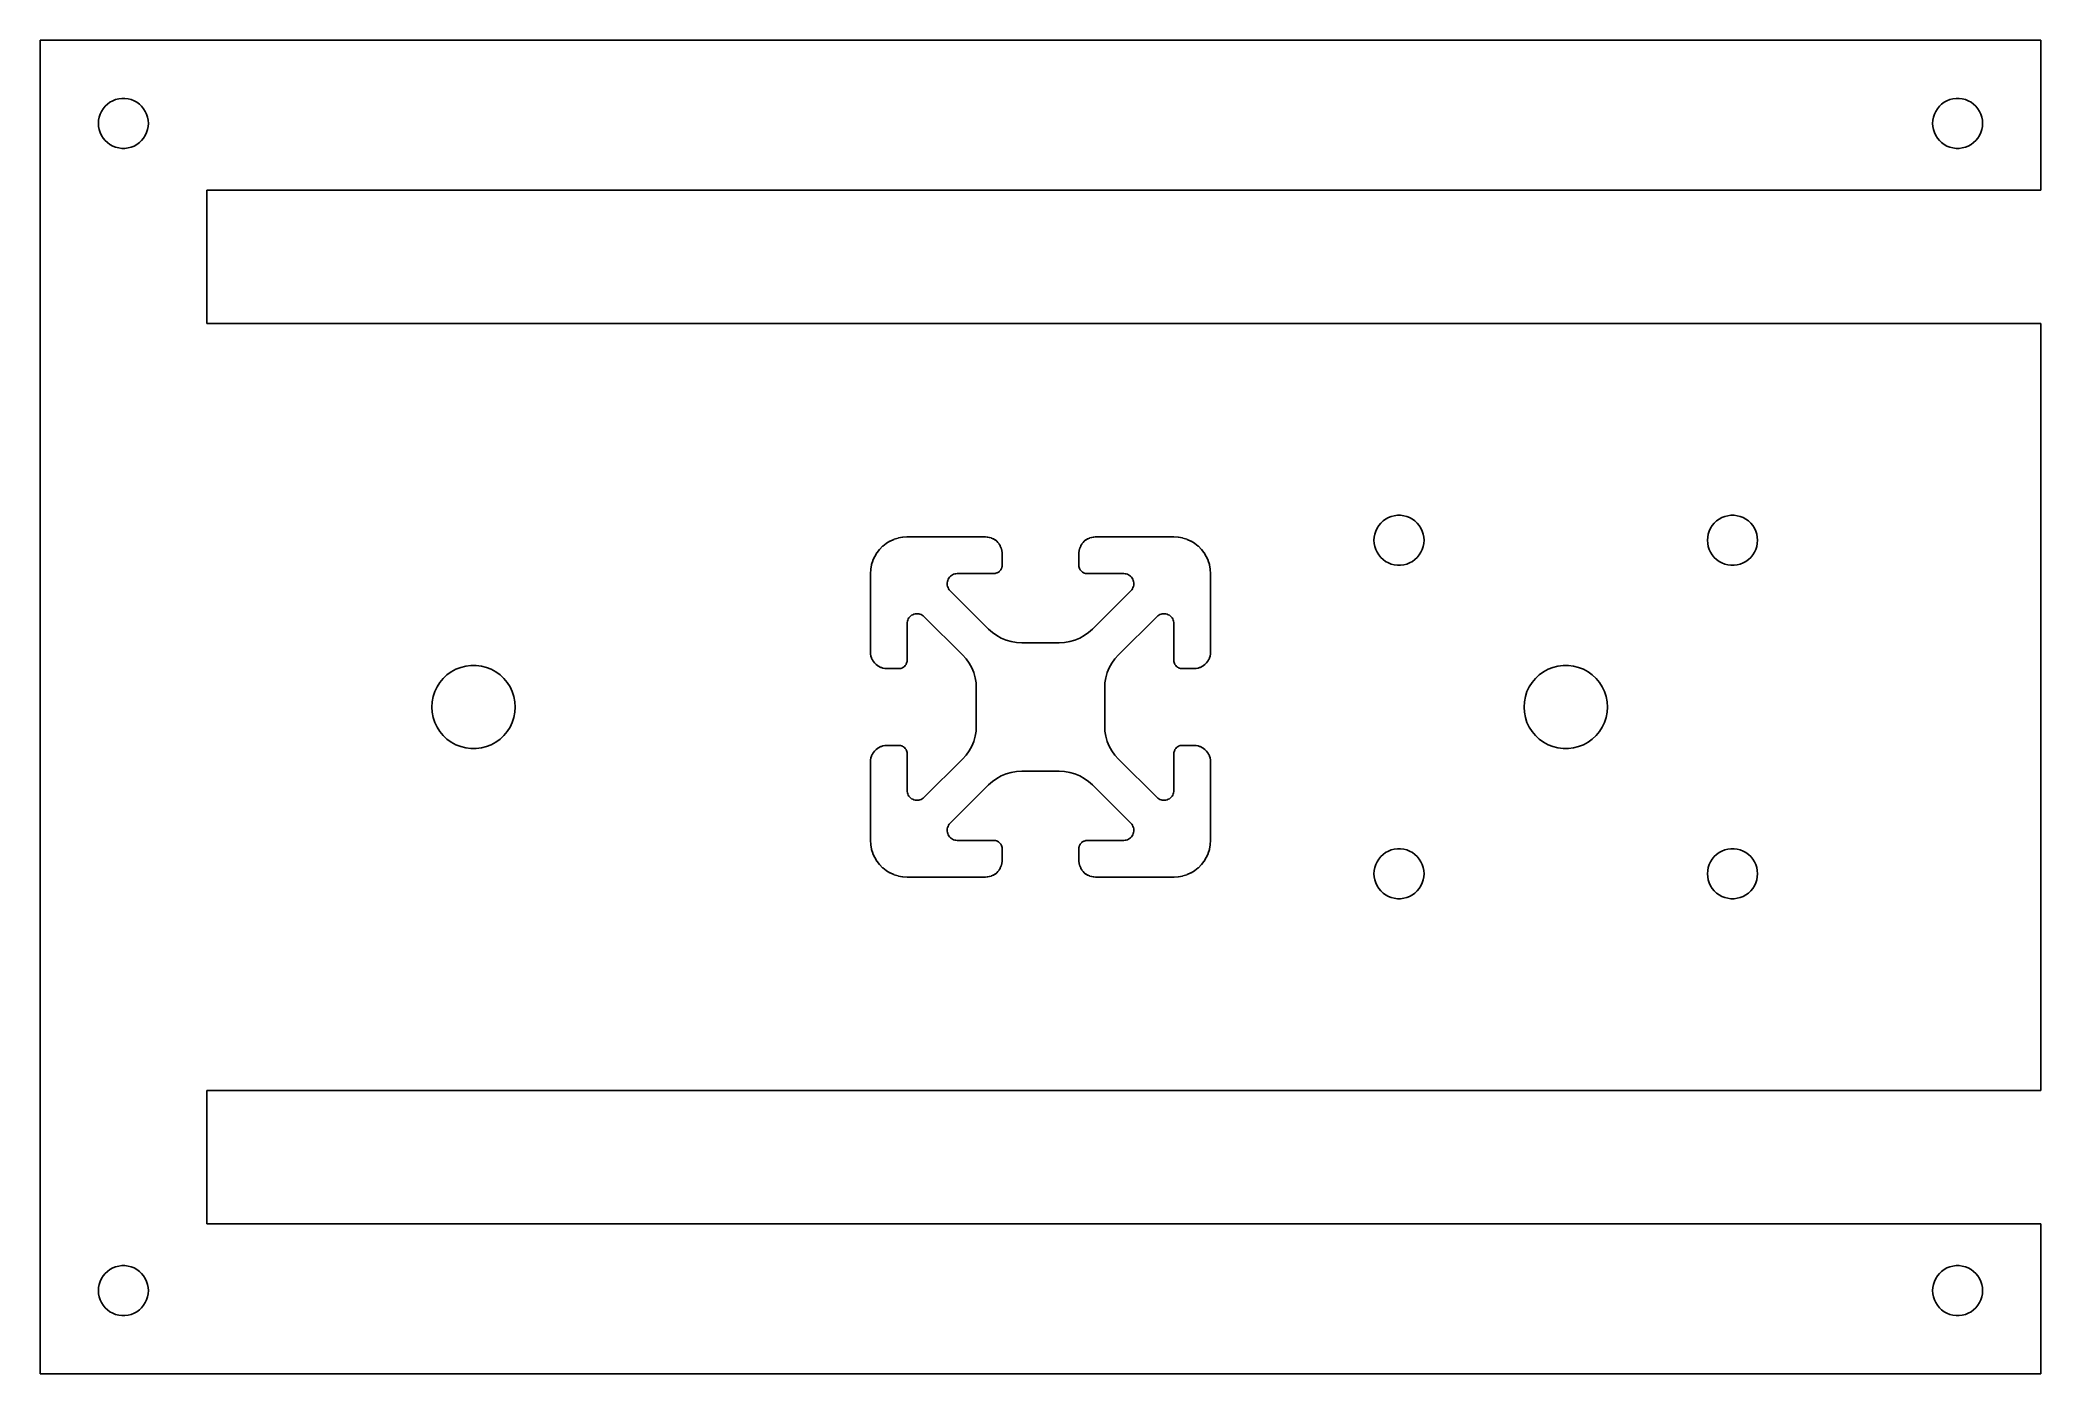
# Model space of a CAD drawing. Header units: metres. Extents: x -60 to 60, y -40 to 40.
import ezdxf

# ---------------------------------------------------------------- set-up
doc = ezdxf.new("R2010")
doc.units = ezdxf.units.M

msp = doc.modelspace()

# ---------------------------------------------------------------- linework, layer by layer
for p, q in [((60, 40), (-60, 40)), ((-60, 40), (-60, -40)), ((60, 31), (60, 40)), ((-56.2135, 35.8817), (-56.0934, 36.0268)), ((-56.0934, 36.0268), (-55.9561, 36.1558)), ((-55.9561, 36.1558), (-55.8037, 36.2665)), ((-55.8037, 36.2665), (-55.6387, 36.3572)), ((-55.6387, 36.3572), (-55.4635, 36.4266)), ((-55.4635, 36.4266), (-55.2811, 36.4734)), ((-55.2811, 36.4734), (-55.0942, 36.497)), ((-55.0942, 36.497), (-54.9058, 36.497)), ((-54.9058, 36.497), (-54.7189, 36.4734)), ((-54.7189, 36.4734), (-54.5365, 36.4266)), ((-54.5365, 36.4266), (-54.3613, 36.3572)), ((-54.3613, 36.3572), (-54.1963, 36.2665)), ((-54.1963, 36.2665), (-54.0439, 36.1558)), ((-54.0439, 36.1558), (-53.9065, 36.0268)), ((-53.9065, 36.0268), (-53.7865, 35.8817)), ((53.7865, 35.8817), (53.9065, 36.0268)), ((53.9065, 36.0268), (54.0439, 36.1558)), ((54.0439, 36.1558), (54.1963, 36.2665)), ((54.1963, 36.2665), (54.3613, 36.3572)), ((54.3613, 36.3572), (54.5365, 36.4266)), ((54.5365, 36.4266), (54.7189, 36.4734)), ((54.7189, 36.4734), (54.9058, 36.497)), ((54.9058, 36.497), (55.0942, 36.497)), ((55.0942, 36.497), (55.2811, 36.4734)), ((55.2811, 36.4734), (55.4635, 36.4266)), ((55.4635, 36.4266), (55.6387, 36.3572)), ((55.6387, 36.3572), (55.8037, 36.2665)), ((55.8037, 36.2665), (55.9561, 36.1558)), ((55.9561, 36.1558), (56.0934, 36.0268)), ((56.0934, 36.0268), (56.2135, 35.8817)), ((-56.5, 35), (-56.4882, 35.188)), ((-56.4882, 34.812), (-56.5, 35)), ((-56.4882, 35.188), (-56.4529, 35.373)), ((-56.4529, 34.627), (-56.4882, 34.812)), ((-56.4529, 35.373), (-56.3947, 35.5522)), ((-56.3947, 35.5522), (-56.3145, 35.7226)), ((-56.3145, 35.7226), (-56.2135, 35.8817)), ((-53.7865, 35.8817), (-53.6855, 35.7226)), ((-53.6855, 35.7226), (-53.6053, 35.5522)), ((-53.6053, 35.5522), (-53.5471, 35.373)), ((-53.5471, 35.373), (-53.5118, 35.188)), ((-53.5118, 34.812), (-53.5471, 34.627)), ((-53.5118, 35.188), (-53.5, 35)), ((-53.5, 35), (-53.5118, 34.812)), ((53.5, 35), (53.5118, 35.188)), ((53.5118, 34.812), (53.5, 35)), ((53.5118, 35.188), (53.5471, 35.373)), ((53.5471, 34.627), (53.5118, 34.812)), ((53.5471, 35.373), (53.6053, 35.5522)), ((53.6053, 35.5522), (53.6855, 35.7226)), ((53.6855, 35.7226), (53.7865, 35.8817)), ((56.2135, 35.8817), (56.3145, 35.7226)), ((56.3145, 35.7226), (56.3947, 35.5522)), ((56.3947, 35.5522), (56.4529, 35.373)), ((56.4529, 35.373), (56.4882, 35.188)), ((56.4882, 34.812), (56.4529, 34.627)), ((56.4882, 35.188), (56.5, 35)), ((56.5, 35), (56.4882, 34.812)), ((-56.3947, 34.4478), (-56.4529, 34.627)), ((-56.3145, 34.2774), (-56.3947, 34.4478)), ((-56.2135, 34.1183), (-56.3145, 34.2774)), ((-56.0934, 33.9732), (-56.2135, 34.1183)), ((-55.9561, 33.8442), (-56.0934, 33.9732)), ((-55.8037, 33.7335), (-55.9561, 33.8442)), ((-55.6387, 33.6427), (-55.8037, 33.7335)), ((-55.4635, 33.5734), (-55.6387, 33.6427)), ((-54.3613, 33.6427), (-54.5365, 33.5734)), ((-54.1963, 33.7335), (-54.3613, 33.6427)), ((-54.0439, 33.8442), (-54.1963, 33.7335)), ((-53.9065, 33.9732), (-54.0439, 33.8442)), ((-53.7865, 34.1183), (-53.9065, 33.9732)), ((-53.6855, 34.2774), (-53.7865, 34.1183)), ((-53.6053, 34.4478), (-53.6855, 34.2774)), ((-53.5471, 34.627), (-53.6053, 34.4478)), ((53.6053, 34.4478), (53.5471, 34.627)), ((53.6855, 34.2774), (53.6053, 34.4478)), ((53.7865, 34.1183), (53.6855, 34.2774)), ((53.9065, 33.9732), (53.7865, 34.1183)), ((54.0439, 33.8442), (53.9065, 33.9732)), ((54.1963, 33.7335), (54.0439, 33.8442)), ((54.3613, 33.6427), (54.1963, 33.7335)), ((54.5365, 33.5734), (54.3613, 33.6427)), ((55.6387, 33.6427), (55.4635, 33.5734)), ((55.8037, 33.7335), (55.6387, 33.6427)), ((55.9561, 33.8442), (55.8037, 33.7335)), ((56.0934, 33.9732), (55.9561, 33.8442)), ((56.2135, 34.1183), (56.0934, 33.9732)), ((56.3145, 34.2774), (56.2135, 34.1183)), ((56.3947, 34.4478), (56.3145, 34.2774)), ((56.4529, 34.627), (56.3947, 34.4478)), ((-55.2811, 33.5266), (-55.4635, 33.5734)), ((-55.0942, 33.5029), (-55.2811, 33.5266)), ((-54.9058, 33.5029), (-55.0942, 33.5029)), ((-54.7189, 33.5266), (-54.9058, 33.5029)), ((-54.5365, 33.5734), (-54.7189, 33.5266)), ((54.7189, 33.5266), (54.5365, 33.5734)), ((54.9058, 33.5029), (54.7189, 33.5266)), ((55.0942, 33.5029), (54.9058, 33.5029)), ((55.2811, 33.5266), (55.0942, 33.5029)), ((55.4635, 33.5734), (55.2811, 33.5266)), ((-50, 23), (-50, 31)), ((-50, 31), (60, 31)), ((60, 23), (-50, 23)), ((60, -23), (60, 23)), ((20.1855, 10.7226), (20.2865, 10.8817)), ((20.2865, 10.8817), (20.4066, 11.0268)), ((20.4066, 11.0268), (20.5439, 11.1558)), ((20.5439, 11.1558), (20.6963, 11.2665)), ((20.6963, 11.2665), (20.8613, 11.3572)), ((20.8613, 11.3572), (21.0365, 11.4266)), ((21.0365, 11.4266), (21.2189, 11.4734)), ((21.2189, 11.4734), (21.4058, 11.497)), ((21.4058, 11.497), (21.5942, 11.497)), ((21.5942, 11.497), (21.7811, 11.4734)), ((21.7811, 11.4734), (21.9635, 11.4266)), ((21.9635, 11.4266), (22.1387, 11.3572)), ((22.1387, 11.3572), (22.3037, 11.2665)), ((22.3037, 11.2665), (22.4561, 11.1558)), ((22.4561, 11.1558), (22.5935, 11.0268)), ((22.5935, 11.0268), (22.7135, 10.8817)), ((22.7135, 10.8817), (22.8145, 10.7226)), ((40.1855, 10.7226), (40.2865, 10.8817)), ((40.2865, 10.8817), (40.4065, 11.0268)), ((40.4065, 11.0268), (40.5439, 11.1558)), ((40.5439, 11.1558), (40.6963, 11.2665)), ((40.6963, 11.2665), (40.8613, 11.3572)), ((40.8613, 11.3572), (41.0365, 11.4266)), ((41.0365, 11.4266), (41.2189, 11.4734)), ((41.2189, 11.4734), (41.4058, 11.497)), ((41.4058, 11.497), (41.5942, 11.497)), ((41.5942, 11.497), (41.7811, 11.4734)), ((41.7811, 11.4734), (41.9635, 11.4266)), ((41.9635, 11.4266), (42.1387, 11.3572)), ((42.1387, 11.3572), (42.3037, 11.2665)), ((42.3037, 11.2665), (42.4561, 11.1558)), ((42.4561, 11.1558), (42.5934, 11.0268)), ((42.5934, 11.0268), (42.7135, 10.8817)), ((42.7135, 10.8817), (42.8145, 10.7226)), ((-9.63849, 9.46759), (-9.46759, 9.63849)), ((-9.46759, 9.63849), (-9.44913, 9.65482)), ((-9.44913, 9.65482), (-9.2587, 9.80325)), ((-9.2587, 9.80325), (-9.23947, 9.8165)), ((-9.23947, 9.8165), (-9.03342, 9.9415)), ((-9.03342, 9.9415), (-9.01196, 9.9528)), ((-9.01196, 9.9528), (-8.79126, 10.0524)), ((-8.79126, 10.0524), (-8.76808, 10.0612)), ((-8.76808, 10.0612), (-8.53761, 10.1325)), ((-8.53761, 10.1325), (-8.51494, 10.1381)), ((-8.51494, 10.1381), (-8.27763, 10.182)), ((-8.27763, 10.182), (-8.25334, 10.185)), ((-8.25334, 10.185), (-8.01213, 10.1996)), ((-8.01213, 10.1996), (-3.2998, 10.2)), ((-3.2998, 10.2), (-3.19102, 10.1938)), ((-3.19102, 10.1938), (-3.16664, 10.1908)), ((-3.16664, 10.1908), (-3.07191, 10.1732)), ((-3.07191, 10.1732), (-3.04944, 10.1677)), ((-3.04944, 10.1677), (-2.95764, 10.1394)), ((-2.95764, 10.1394), (-2.93445, 10.1306)), ((-2.93445, 10.1306), (-2.84558, 10.0905)), ((-2.84558, 10.0905), (-2.82394, 10.0792)), ((-2.82394, 10.0792), (-2.74191, 10.0294)), ((-2.74191, 10.0294), (-2.72249, 10.0159)), ((-2.72249, 10.0159), (-2.64632, 9.95638)), ((-2.64632, 9.95638), (-2.62811, 9.94025)), ((-2.62811, 9.94025), (-2.55975, 9.87189)), ((-2.55975, 9.87189), (-2.54362, 9.85368)), ((-2.54362, 9.85368), (-2.48405, 9.77751)), ((-2.48405, 9.77751), (-2.47064, 9.75809)), ((-2.47064, 9.75809), (-2.42084, 9.67606)), ((-2.42084, 9.67606), (-2.40945, 9.65442)), ((-2.40945, 9.65442), (-2.36942, 9.56555)), ((2.36942, 9.56555), (2.40945, 9.65442)), ((2.40945, 9.65442), (2.42084, 9.67606)), ((2.42084, 9.67606), (2.47064, 9.75809)), ((2.47064, 9.75809), (2.48405, 9.77751)), ((2.48405, 9.77751), (2.54362, 9.85368)), ((2.54362, 9.85368), (2.55975, 9.87189)), ((2.55975, 9.87189), (2.62811, 9.94025)), ((2.62811, 9.94025), (2.64632, 9.95638)), ((2.64632, 9.95638), (2.72249, 10.0159)), ((2.72249, 10.0159), (2.74191, 10.0294)), ((2.74191, 10.0294), (2.82394, 10.0792)), ((2.82394, 10.0792), (2.84558, 10.0905)), ((2.84558, 10.0905), (2.93445, 10.1306)), ((2.93445, 10.1306), (2.95764, 10.1394)), ((2.95764, 10.1394), (3.04944, 10.1677)), ((3.04944, 10.1677), (3.07191, 10.1732)), ((3.07191, 10.1732), (3.16664, 10.1908)), ((3.16664, 10.1908), (3.19102, 10.1938)), ((3.19102, 10.1938), (3.2877, 10.1996)), ((3.2877, 10.1996), (8, 10.2)), ((8, 10.2), (8.25334, 10.185)), ((8.25334, 10.185), (8.27763, 10.182)), ((8.27763, 10.182), (8.51494, 10.1381)), ((8.51494, 10.1381), (8.53761, 10.1325)), ((8.53761, 10.1325), (8.76808, 10.0612)), ((8.76808, 10.0612), (8.79126, 10.0524)), ((8.79126, 10.0524), (9.01196, 9.9528)), ((9.01196, 9.9528), (9.03342, 9.9415)), ((9.03342, 9.9415), (9.23947, 9.8165)), ((9.23947, 9.8165), (9.2587, 9.80325)), ((9.2587, 9.80325), (9.44913, 9.65482)), ((9.44913, 9.65482), (9.46759, 9.63849)), ((9.46759, 9.63849), (9.63849, 9.46759)), ((20, 10), (20.0118, 10.188)), ((20.0118, 9.812), (20, 10)), ((20.0118, 10.188), (20.0471, 10.373)), ((20.0471, 9.62695), (20.0118, 9.812)), ((20.0471, 10.373), (20.1053, 10.5522)), ((20.1053, 9.4478), (20.0471, 9.62695)), ((20.1053, 10.5522), (20.1855, 10.7226)), ((22.8145, 10.7226), (22.8947, 10.5522)), ((22.8947, 10.5522), (22.9529, 10.373)), ((22.9529, 9.62695), (22.8947, 9.4478)), ((22.9529, 10.373), (22.9882, 10.188)), ((22.9882, 9.812), (22.9529, 9.62695)), ((22.9882, 10.188), (23, 10)), ((23, 10), (22.9882, 9.812)), ((40, 10), (40.0118, 10.188)), ((40.0118, 9.812), (40, 10)), ((40.0118, 10.188), (40.0471, 10.373)), ((40.0471, 9.62695), (40.0118, 9.812)), ((40.0471, 10.373), (40.1053, 10.5522)), ((40.1053, 9.4478), (40.0471, 9.62695)), ((40.1053, 10.5522), (40.1855, 10.7226)), ((42.8145, 10.7226), (42.8947, 10.5522)), ((42.8947, 10.5522), (42.9529, 10.373)), ((42.9529, 9.62695), (42.8947, 9.4478)), ((42.9529, 10.373), (42.9882, 10.188)), ((42.9882, 9.812), (42.9529, 9.62695)), ((42.9882, 10.188), (43, 10)), ((43, 10), (42.9882, 9.812)), ((-10.182, 8.27763), (-10.1381, 8.51494)), ((-10.1381, 8.51494), (-10.1325, 8.53761)), ((-10.1325, 8.53761), (-10.0612, 8.76808)), ((-10.0612, 8.76808), (-10.0524, 8.79126)), ((-10.0524, 8.79126), (-9.9528, 9.01196)), ((-9.9528, 9.01196), (-9.9415, 9.03342)), ((-9.9415, 9.03342), (-9.8165, 9.23947)), ((-9.8165, 9.23947), (-9.80325, 9.2587)), ((-9.80325, 9.2587), (-9.65482, 9.44913)), ((-9.65482, 9.44913), (-9.63849, 9.46759)), ((-2.36942, 9.56555), (-2.36064, 9.54236)), ((-2.36064, 9.54236), (-2.33232, 9.45056)), ((-2.33232, 9.45056), (-2.3268, 9.42809)), ((-2.3268, 9.42809), (-2.30922, 9.33336)), ((-2.30544, 8.42668), (-2.31227, 8.39055)), ((-2.30922, 9.33336), (-2.30623, 9.30898)), ((-2.30623, 9.30898), (-2.30037, 9.2123)), ((-2.30225, 8.45308), (-2.30544, 8.42668)), ((-2.3, 8.5), (-2.30225, 8.45308)), ((-2.30037, 9.2123), (-2.3, 8.5)), ((2.3, 9.2002), (2.30623, 9.30898)), ((2.30029, 8.48921), (2.3, 9.2002)), ((2.30225, 8.45308), (2.30029, 8.48921)), ((2.30544, 8.42668), (2.30225, 8.45308)), ((2.31799, 8.36777), (2.30544, 8.42668)), ((2.30623, 9.30898), (2.30922, 9.33336)), ((2.30922, 9.33336), (2.3268, 9.42809)), ((2.3268, 9.42809), (2.33232, 9.45056)), ((2.33232, 9.45056), (2.36064, 9.54236)), ((2.36064, 9.54236), (2.36942, 9.56555)), ((9.63849, 9.46759), (9.65482, 9.44913)), ((9.65482, 9.44913), (9.80325, 9.2587)), ((9.80325, 9.2587), (9.8165, 9.23947)), ((9.8165, 9.23947), (9.9415, 9.03342)), ((9.9415, 9.03342), (9.9528, 9.01196)), ((9.9528, 9.01196), (10.0524, 8.79126)), ((10.0524, 8.79126), (10.0612, 8.76808)), ((10.0612, 8.76808), (10.1325, 8.53761)), ((10.1325, 8.53761), (10.1381, 8.51494)), ((10.1381, 8.51494), (10.182, 8.27763)), ((20.1855, 9.27736), (20.1053, 9.4478)), ((20.2865, 9.11832), (20.1855, 9.27736)), ((20.4066, 8.97318), (20.2865, 9.11832)), ((20.5439, 8.84422), (20.4066, 8.97318)), ((20.6963, 8.73351), (20.5439, 8.84422)), ((20.8613, 8.64275), (20.6963, 8.73351)), ((21.0365, 8.57341), (20.8613, 8.64275)), ((21.2189, 8.52657), (21.0365, 8.57341)), ((21.4058, 8.50294), (21.2189, 8.52657)), ((21.5942, 8.50294), (21.4058, 8.50294)), ((21.7811, 8.52657), (21.5942, 8.50294)), ((21.9635, 8.57341), (21.7811, 8.52657)), ((22.1387, 8.64275), (21.9635, 8.57341)), ((22.3037, 8.73351), (22.1387, 8.64275)), ((22.4561, 8.84422), (22.3037, 8.73351)), ((22.5935, 8.97318), (22.4561, 8.84422)), ((22.7135, 9.11832), (22.5935, 8.97318)), ((22.8145, 9.27736), (22.7135, 9.11832)), ((22.8947, 9.4478), (22.8145, 9.27736)), ((40.1855, 9.27736), (40.1053, 9.4478)), ((40.2865, 9.11832), (40.1855, 9.27736)), ((40.4065, 8.97318), (40.2865, 9.11832)), ((40.5439, 8.84422), (40.4065, 8.97318)), ((40.6963, 8.73351), (40.5439, 8.84422)), ((40.8613, 8.64275), (40.6963, 8.73351)), ((41.0365, 8.57341), (40.8613, 8.64275)), ((41.2189, 8.52657), (41.0365, 8.57341)), ((41.4058, 8.50294), (41.2189, 8.52657)), ((41.5942, 8.50294), (41.4058, 8.50294)), ((41.7811, 8.52657), (41.5942, 8.50294)), ((41.9635, 8.57341), (41.7811, 8.52657)), ((42.1387, 8.64275), (41.9635, 8.57341)), ((42.3037, 8.73351), (42.1387, 8.64275)), ((42.4561, 8.84422), (42.3037, 8.73351)), ((42.5934, 8.97318), (42.4561, 8.84422)), ((42.7135, 9.11832), (42.5934, 8.97318)), ((42.8145, 9.27736), (42.7135, 9.11832)), ((42.8947, 9.4478), (42.8145, 9.27736)), ((-10.2, 8), (-10.185, 8.25334)), ((-10.1996, 3.2877), (-10.2, 8)), ((-10.185, 8.25334), (-10.182, 8.27763)), ((-5.59323, 7.4501), (-5.59473, 7.37498)), ((-5.59473, 7.37498), (-5.58742, 7.30121)), ((-5.58299, 7.52405), (-5.59323, 7.4501)), ((-5.58742, 7.30121), (-5.57071, 7.22931)), ((-5.56354, 7.59464), (-5.58299, 7.52405)), ((-5.57071, 7.22931), (-5.54515, 7.15993)), ((-5.53485, 7.66302), (-5.56354, 7.59464)), ((-5.49821, 7.72826), (-5.53485, 7.66302)), ((-5.4539, 7.78709), (-5.49821, 7.72826)), ((-5.40242, 7.84077), (-5.4539, 7.78709)), ((-5.3443, 7.88786), (-5.40242, 7.84077)), ((-5.28108, 7.92757), (-5.3443, 7.88786)), ((-5.21404, 7.95889), (-5.28108, 7.92757)), ((-5.14314, 7.98155), (-5.21404, 7.95889)), ((-5.06998, 7.99545), (-5.14314, 7.98155)), ((-4.99014, 8.0002), (-5.06998, 7.99545)), ((-2.78902, 8.00049), (-4.99014, 8.0002)), ((-2.75288, 8.00244), (-2.78902, 8.00049)), ((-2.72549, 8.00583), (-2.75288, 8.00244)), ((-2.67007, 8.01772), (-2.72549, 8.00583)), ((-2.61263, 8.03674), (-2.67007, 8.01772)), ((-2.57942, 8.05139), (-2.61263, 8.03674)), ((-2.55565, 8.06386), (-2.57942, 8.05139)), ((-2.50819, 8.09421), (-2.55565, 8.06386)), ((-2.4789, 8.11667), (-2.50819, 8.09421)), ((-2.43378, 8.15936), (-2.4789, 8.11667)), ((-2.39604, 8.20482), (-2.43378, 8.15936)), ((-2.38077, 8.22699), (-2.39604, 8.20482)), ((-2.3512, 8.27962), (-2.38077, 8.22699)), ((-2.32874, 8.33359), (-2.3512, 8.27962)), ((-2.31227, 8.39055), (-2.32874, 8.33359)), ((2.33655, 8.31282), (2.31799, 8.36777)), ((2.36221, 8.25824), (2.33655, 8.31282)), ((2.38077, 8.22699), (2.36221, 8.25824)), ((2.39604, 8.20482), (2.38077, 8.22699)), ((2.43378, 8.15936), (2.39604, 8.20482)), ((2.4789, 8.11667), (2.43378, 8.15936)), ((2.52538, 8.08241), (2.4789, 8.11667)), ((2.55565, 8.06386), (2.52538, 8.08241)), ((2.57942, 8.05139), (2.55565, 8.06386)), ((2.63492, 8.02846), (2.57942, 8.05139)), ((2.69034, 8.01266), (2.63492, 8.02846)), ((2.72549, 8.00583), (2.69034, 8.01266)), ((2.75288, 8.00244), (2.72549, 8.00583)), ((2.7998, 8.0002), (2.75288, 8.00244)), ((4.99014, 8.0002), (2.7998, 8.0002)), ((5.06998, 7.99545), (4.99014, 8.0002)), ((5.14314, 7.98155), (5.06998, 7.99545)), ((5.21404, 7.95889), (5.14314, 7.98155)), ((5.28108, 7.92757), (5.21404, 7.95889)), ((5.3443, 7.88786), (5.28108, 7.92757)), ((5.40242, 7.84077), (5.3443, 7.88786)), ((5.4539, 7.78709), (5.40242, 7.84077)), ((5.49821, 7.72826), (5.4539, 7.78709)), ((5.53485, 7.66302), (5.49821, 7.72826)), ((5.56354, 7.59464), (5.53485, 7.66302)), ((5.54515, 7.15993), (5.57071, 7.22931)), ((5.58299, 7.52405), (5.56354, 7.59464)), ((5.57071, 7.22931), (5.58742, 7.30121)), ((5.59323, 7.4501), (5.58299, 7.52405)), ((5.58742, 7.30121), (5.59473, 7.37498)), ((5.59473, 7.37498), (5.59323, 7.4501)), ((10.182, 8.27763), (10.185, 8.25334)), ((10.185, 8.25334), (10.1996, 8.01213)), ((10.1996, 8.01213), (10.2, 3.2998)), ((-5.54515, 7.15993), (-5.51039, 7.09262)), ((-5.51039, 7.09262), (-5.46855, 7.03096)), ((-5.46855, 7.03096), (-5.41559, 6.97089)), ((-5.41559, 6.97089), (-3.11861, 4.6739)), ((3.11861, 4.6739), (5.41559, 6.97089)), ((5.41559, 6.97089), (5.46855, 7.03096)), ((5.46855, 7.03096), (5.51039, 7.09262)), ((5.51039, 7.09262), (5.54515, 7.15993)), ((-7.99545, 5.06998), (-8.0002, 4.99014)), ((-8.0002, 4.99014), (-8.0002, 2.7998)), ((-7.98155, 5.14314), (-7.99545, 5.06998)), ((-7.95889, 5.21404), (-7.98155, 5.14314)), ((-7.92757, 5.28108), (-7.95889, 5.21404)), ((-7.88786, 5.3443), (-7.92757, 5.28108)), ((-7.84077, 5.40242), (-7.88786, 5.3443)), ((-7.78709, 5.4539), (-7.84077, 5.40242)), ((-7.72826, 5.49821), (-7.78709, 5.4539)), ((-7.66302, 5.53485), (-7.72826, 5.49821)), ((-7.59557, 5.56314), (-7.66302, 5.53485)), ((-7.52397, 5.58214), (-7.59557, 5.56314)), ((-7.44913, 5.59326), (-7.52397, 5.58214)), ((-7.37498, 5.59473), (-7.44913, 5.59326)), ((-7.30121, 5.58742), (-7.37498, 5.59473)), ((-7.22931, 5.57071), (-7.30121, 5.58742)), ((-7.15993, 5.54515), (-7.22931, 5.57071)), ((-7.09262, 5.51039), (-7.15993, 5.54515)), ((-7.03096, 5.46855), (-7.09262, 5.51039)), ((-6.97089, 5.41559), (-7.03096, 5.46855)), ((-4.6739, 3.11861), (-6.97089, 5.41559)), ((6.97089, 5.41559), (4.6739, 3.11861)), ((7.03096, 5.46855), (6.97089, 5.41559)), ((7.09262, 5.51039), (7.03096, 5.46855)), ((7.15993, 5.54515), (7.09262, 5.51039)), ((7.22931, 5.57071), (7.15993, 5.54515)), ((7.30121, 5.58742), (7.22931, 5.57071)), ((7.37498, 5.59473), (7.30121, 5.58742)), ((7.44913, 5.59326), (7.37498, 5.59473)), ((7.52397, 5.58214), (7.44913, 5.59326)), ((7.59557, 5.56314), (7.52397, 5.58214)), ((7.66302, 5.53485), (7.59557, 5.56314)), ((7.72826, 5.49821), (7.66302, 5.53485)), ((7.78709, 5.4539), (7.72826, 5.49821)), ((7.84077, 5.40242), (7.78709, 5.4539)), ((7.88786, 5.3443), (7.84077, 5.40242)), ((7.92757, 5.28108), (7.88786, 5.3443)), ((7.95889, 5.21404), (7.92757, 5.28108)), ((7.98155, 5.14314), (7.95889, 5.21404)), ((7.99545, 5.06998), (7.98155, 5.14314)), ((8.0002, 4.99014), (7.99545, 5.06998)), ((8.00049, 2.78902), (8.0002, 4.99014)), ((-3.11861, 4.6739), (-2.87999, 4.46127)), ((-2.87999, 4.46127), (-2.62379, 4.27893)), ((-2.62379, 4.27893), (-2.34976, 4.12781)), ((-2.34976, 4.12781), (-2.05904, 4.00751)), ((-2.05904, 4.00751), (-1.75703, 3.92084)), ((-1.75703, 3.92084), (-1.44829, 3.86801)), ((-1.44829, 3.86801), (-1.12926, 3.85039)), ((-1.12926, 3.85039), (1.12926, 3.85039)), ((1.12926, 3.85039), (1.44829, 3.86801)), ((1.44829, 3.86801), (1.75703, 3.92084)), ((1.75703, 3.92084), (2.05904, 4.00751)), ((2.05904, 4.00751), (2.34976, 4.12781)), ((2.34976, 4.12781), (2.62379, 4.27893)), ((2.62379, 4.27893), (2.87999, 4.46127)), ((2.87999, 4.46127), (3.11861, 4.6739)), ((-34.7725, 2.37764), (-34.4684, 2.4557)), ((-34.4684, 2.4557), (-34.157, 2.49506)), ((-34.157, 2.49506), (-33.843, 2.49506)), ((-33.843, 2.49506), (-33.5315, 2.4557)), ((-33.5315, 2.4557), (-33.2274, 2.37764)), ((-10.1938, 3.19102), (-10.1996, 3.2877)), ((-10.1908, 3.16664), (-10.1938, 3.19102)), ((-10.1732, 3.07191), (-10.1908, 3.16664)), ((-10.1677, 3.04944), (-10.1732, 3.07191)), ((-10.1394, 2.95764), (-10.1677, 3.04944)), ((-10.1306, 2.93445), (-10.1394, 2.95764)), ((-10.0905, 2.84558), (-10.1306, 2.93445)), ((-10.0792, 2.82394), (-10.0905, 2.84558)), ((-10.0294, 2.74191), (-10.0792, 2.82394)), ((-10.0159, 2.72249), (-10.0294, 2.74191)), ((-9.95638, 2.64632), (-10.0159, 2.72249)), ((-9.94025, 2.62811), (-9.95638, 2.64632)), ((-9.87189, 2.55975), (-9.94025, 2.62811)), ((-9.85368, 2.54362), (-9.87189, 2.55975)), ((-9.77751, 2.48405), (-9.85368, 2.54362)), ((-9.75809, 2.47064), (-9.77751, 2.48405)), ((-9.67606, 2.42084), (-9.75809, 2.47064)), ((-9.65442, 2.40945), (-9.67606, 2.42084)), ((-9.56555, 2.36942), (-9.65442, 2.40945)), ((-8.15936, 2.43378), (-8.20482, 2.39604)), ((-8.11667, 2.4789), (-8.15936, 2.43378)), ((-8.08241, 2.52538), (-8.11667, 2.4789)), ((-8.06386, 2.55565), (-8.08241, 2.52538)), ((-8.05139, 2.57942), (-8.06386, 2.55565)), ((-8.02846, 2.63492), (-8.05139, 2.57942)), ((-8.01266, 2.69034), (-8.02846, 2.63492)), ((-8.00583, 2.72549), (-8.01266, 2.69034)), ((-8.00244, 2.75288), (-8.00583, 2.72549)), ((-8.0002, 2.7998), (-8.00244, 2.75288)), ((-4.46127, 2.87999), (-4.6739, 3.11861)), ((-4.27893, 2.62379), (-4.46127, 2.87999)), ((-4.12781, 2.34976), (-4.27893, 2.62379)), ((4.27893, 2.62379), (4.12781, 2.34976)), ((4.46127, 2.87999), (4.27893, 2.62379)), ((4.6739, 3.11861), (4.46127, 2.87999)), ((8.00244, 2.75288), (8.00049, 2.78902)), ((8.00583, 2.72549), (8.00244, 2.75288)), ((8.01772, 2.67007), (8.00583, 2.72549)), ((8.03674, 2.61263), (8.01772, 2.67007)), ((8.05139, 2.57942), (8.03674, 2.61263)), ((8.06386, 2.55565), (8.05139, 2.57942)), ((8.09421, 2.50819), (8.06386, 2.55565)), ((8.11667, 2.4789), (8.09421, 2.50819)), ((8.15936, 2.43378), (8.11667, 2.4789)), ((8.20482, 2.39604), (8.15936, 2.43378)), ((9.65442, 2.40945), (9.56555, 2.36942)), ((9.67606, 2.42084), (9.65442, 2.40945)), ((9.75809, 2.47064), (9.67606, 2.42084)), ((9.77751, 2.48405), (9.75809, 2.47064)), ((9.85368, 2.54362), (9.77751, 2.48405)), ((9.87189, 2.55975), (9.85368, 2.54362)), ((9.94025, 2.62811), (9.87189, 2.55975)), ((9.95638, 2.64632), (9.94025, 2.62811)), ((10.0159, 2.72249), (9.95638, 2.64632)), ((10.0294, 2.74191), (10.0159, 2.72249)), ((10.0792, 2.82394), (10.0294, 2.74191)), ((10.0905, 2.84558), (10.0792, 2.82394)), ((10.1306, 2.93445), (10.0905, 2.84558)), ((10.1394, 2.95764), (10.1306, 2.93445)), ((10.1677, 3.04944), (10.1394, 2.95764)), ((10.1732, 3.07191), (10.1677, 3.04944)), ((10.1908, 3.16664), (10.1732, 3.07191)), ((10.1938, 3.19102), (10.1908, 3.16664)), ((10.2, 3.2998), (10.1938, 3.19102)), ((30.7275, 2.37764), (31.0316, 2.4557)), ((31.0316, 2.4557), (31.343, 2.49506)), ((31.343, 2.49506), (31.657, 2.49506)), ((31.657, 2.49506), (31.9684, 2.4557)), ((31.9684, 2.4557), (32.2725, 2.37764)), ((-36.3244, 0.9203), (-36.1908, 1.20438)), ((-36.1908, 1.20438), (-36.0225, 1.46945)), ((-36.0225, 1.46945), (-35.8224, 1.71136)), ((-35.8224, 1.71136), (-35.5936, 1.92627)), ((-35.5936, 1.92627), (-35.3396, 2.11081)), ((-35.3396, 2.11081), (-35.0644, 2.26205)), ((-35.0644, 2.26205), (-34.7725, 2.37764)), ((-33.2274, 2.37764), (-32.9355, 2.26205)), ((-32.9355, 2.26205), (-32.6604, 2.11081)), ((-32.6604, 2.11081), (-32.4064, 1.92627)), ((-32.4064, 1.92627), (-32.1776, 1.71136)), ((-32.1776, 1.71136), (-31.9774, 1.46945)), ((-31.9774, 1.46945), (-31.8092, 1.20438)), ((-31.8092, 1.20438), (-31.6756, 0.9203)), ((-9.54236, 2.36064), (-9.56555, 2.36942)), ((-9.45056, 2.33232), (-9.54236, 2.36064)), ((-9.42809, 2.3268), (-9.45056, 2.33232)), ((-9.33336, 2.30922), (-9.42809, 2.3268)), ((-9.30898, 2.30623), (-9.33336, 2.30922)), ((-9.2002, 2.3), (-9.30898, 2.30623)), ((-8.48921, 2.30029), (-9.2002, 2.3)), ((-8.45308, 2.30225), (-8.48921, 2.30029)), ((-8.42668, 2.30544), (-8.45308, 2.30225)), ((-8.36777, 2.31799), (-8.42668, 2.30544)), ((-8.31282, 2.33655), (-8.36777, 2.31799)), ((-8.25824, 2.36221), (-8.31282, 2.33655)), ((-8.22699, 2.38077), (-8.25824, 2.36221)), ((-8.20482, 2.39604), (-8.22699, 2.38077)), ((-4.00751, 2.05904), (-4.12781, 2.34976)), ((-3.92084, 1.75703), (-4.00751, 2.05904)), ((-3.86801, 1.44829), (-3.92084, 1.75703)), ((-3.85039, 1.12926), (-3.86801, 1.44829)), ((3.86801, 1.44829), (3.85039, 1.12926)), ((3.92084, 1.75703), (3.86801, 1.44829)), ((4.00751, 2.05904), (3.92084, 1.75703)), ((4.12781, 2.34976), (4.00751, 2.05904)), ((8.22699, 2.38077), (8.20482, 2.39604)), ((8.27962, 2.3512), (8.22699, 2.38077)), ((8.33359, 2.32874), (8.27962, 2.3512)), ((8.39055, 2.31227), (8.33359, 2.32874)), ((8.42668, 2.30544), (8.39055, 2.31227)), ((8.45308, 2.30225), (8.42668, 2.30544)), ((8.5, 2.3), (8.45308, 2.30225)), ((9.2123, 2.30037), (8.5, 2.3)), ((9.30898, 2.30623), (9.2123, 2.30037)), ((9.33336, 2.30922), (9.30898, 2.30623)), ((9.42809, 2.3268), (9.33336, 2.30922)), ((9.45056, 2.33232), (9.42809, 2.3268)), ((9.54236, 2.36064), (9.45056, 2.33232)), ((9.56555, 2.36942), (9.54236, 2.36064)), ((29.1756, 0.9203), (29.3092, 1.20438)), ((29.3092, 1.20438), (29.4775, 1.46945)), ((29.4775, 1.46945), (29.6776, 1.71136)), ((29.6776, 1.71136), (29.9064, 1.92627)), ((29.9064, 1.92627), (30.1604, 2.11081)), ((30.1604, 2.11081), (30.4356, 2.26205)), ((30.4356, 2.26205), (30.7275, 2.37764)), ((32.2725, 2.37764), (32.5644, 2.26205)), ((32.5644, 2.26205), (32.8396, 2.11081)), ((32.8396, 2.11081), (33.0936, 1.92627)), ((33.0936, 1.92627), (33.3224, 1.71136)), ((33.3224, 1.71136), (33.5225, 1.46945)), ((33.5225, 1.46945), (33.6908, 1.20438)), ((33.6908, 1.20438), (33.8244, 0.9203)), ((-36.5, 0), (-36.4803, 0.31332)), ((-36.4803, -0.31332), (-36.5, 0)), ((-36.4803, 0.31332), (-36.4214, 0.62172)), ((-36.4214, 0.62172), (-36.3244, 0.9203)), ((-31.6756, 0.9203), (-31.5785, 0.62172)), ((-31.5785, 0.62172), (-31.5197, 0.31332)), ((-31.5197, 0.31332), (-31.5, 0)), ((-31.5, 0), (-31.5197, -0.31332)), ((-3.85039, -1.12926), (-3.85039, 1.12926)), ((3.85039, 1.12926), (3.85039, -1.12926)), ((29, 0), (29.0197, 0.31332)), ((29.0197, -0.31332), (29, 0)), ((29.0197, 0.31332), (29.0786, 0.62172)), ((29.0786, 0.62172), (29.1756, 0.9203)), ((33.8244, 0.9203), (33.9214, 0.62172)), ((33.9214, 0.62172), (33.9803, 0.31332)), ((33.9803, 0.31332), (34, 0)), ((34, 0), (33.9803, -0.31332)), ((-36.4214, -0.62172), (-36.4803, -0.31332)), ((-36.3244, -0.9203), (-36.4214, -0.62172)), ((-36.1908, -1.20438), (-36.3244, -0.9203)), ((-31.6756, -0.9203), (-31.8092, -1.20438)), ((-31.5785, -0.62172), (-31.6756, -0.9203)), ((-31.5197, -0.31332), (-31.5785, -0.62172)), ((-3.86801, -1.44829), (-3.85039, -1.12926)), ((3.85039, -1.12926), (3.86801, -1.44829)), ((29.0786, -0.62172), (29.0197, -0.31332)), ((29.1756, -0.9203), (29.0786, -0.62172)), ((29.3092, -1.20438), (29.1756, -0.9203)), ((33.8244, -0.9203), (33.6908, -1.20438)), ((33.9214, -0.62172), (33.8244, -0.9203)), ((33.9803, -0.31332), (33.9214, -0.62172)), ((-36.0225, -1.46945), (-36.1908, -1.20438)), ((-35.8224, -1.71136), (-36.0225, -1.46945)), ((-35.5936, -1.92627), (-35.8224, -1.71136)), ((-35.3396, -2.11081), (-35.5936, -1.92627)), ((-35.0644, -2.26205), (-35.3396, -2.11081)), ((-34.7725, -2.37764), (-35.0644, -2.26205)), ((-34.4684, -2.4557), (-34.7725, -2.37764)), ((-33.2274, -2.37764), (-33.5315, -2.4557)), ((-32.9355, -2.26205), (-33.2274, -2.37764)), ((-32.6604, -2.11081), (-32.9355, -2.26205)), ((-32.4064, -1.92627), (-32.6604, -2.11081)), ((-32.1776, -1.71136), (-32.4064, -1.92627)), ((-31.9774, -1.46945), (-32.1776, -1.71136)), ((-31.8092, -1.20438), (-31.9774, -1.46945)), ((-9.65442, -2.40945), (-9.56555, -2.36942)), ((-9.56555, -2.36942), (-9.54236, -2.36064)), ((-9.54236, -2.36064), (-9.45056, -2.33232)), ((-9.45056, -2.33232), (-9.42809, -2.3268)), ((-9.42809, -2.3268), (-9.33336, -2.30922)), ((-9.33336, -2.30922), (-9.30898, -2.30623)), ((-9.30898, -2.30623), (-9.2123, -2.30037)), ((-9.2123, -2.30037), (-8.5, -2.3)), ((-8.5, -2.3), (-8.45308, -2.30225)), ((-8.45308, -2.30225), (-8.42668, -2.30544)), ((-8.42668, -2.30544), (-8.39055, -2.31227)), ((-8.39055, -2.31227), (-8.33359, -2.32874)), ((-8.33359, -2.32874), (-8.27962, -2.3512)), ((-8.27962, -2.3512), (-8.22699, -2.38077)), ((-8.22699, -2.38077), (-8.20482, -2.39604)), ((-8.20482, -2.39604), (-8.15936, -2.43378)), ((-4.27893, -2.62379), (-4.12781, -2.34976)), ((-4.12781, -2.34976), (-4.00751, -2.05904)), ((-4.00751, -2.05904), (-3.92084, -1.75703)), ((-3.92084, -1.75703), (-3.86801, -1.44829)), ((3.86801, -1.44829), (3.92084, -1.75703)), ((3.92084, -1.75703), (4.00751, -2.05904)), ((4.00751, -2.05904), (4.12781, -2.34976)), ((4.12781, -2.34976), (4.27893, -2.62379)), ((8.15936, -2.43378), (8.20482, -2.39604)), ((8.20482, -2.39604), (8.22699, -2.38077)), ((8.22699, -2.38077), (8.25824, -2.36221)), ((8.25824, -2.36221), (8.31282, -2.33655)), ((8.31282, -2.33655), (8.36777, -2.31799)), ((8.36777, -2.31799), (8.42668, -2.30544)), ((8.42668, -2.30544), (8.45308, -2.30225)), ((8.45308, -2.30225), (8.48921, -2.30029)), ((8.48921, -2.30029), (9.2002, -2.3)), ((9.2002, -2.3), (9.30898, -2.30623)), ((9.30898, -2.30623), (9.33336, -2.30922)), ((9.33336, -2.30922), (9.42809, -2.3268)), ((9.42809, -2.3268), (9.45056, -2.33232)), ((9.45056, -2.33232), (9.54236, -2.36064)), ((9.54236, -2.36064), (9.56555, -2.36942)), ((9.56555, -2.36942), (9.65442, -2.40945)), ((29.4775, -1.46945), (29.3092, -1.20438)), ((29.6776, -1.71136), (29.4775, -1.46945)), ((29.9064, -1.92627), (29.6776, -1.71136)), ((30.1604, -2.11081), (29.9064, -1.92627)), ((30.4356, -2.26205), (30.1604, -2.11081)), ((30.7275, -2.37764), (30.4356, -2.26205)), ((31.0316, -2.4557), (30.7275, -2.37764)), ((32.2725, -2.37764), (31.9684, -2.4557)), ((32.5644, -2.26205), (32.2725, -2.37764)), ((32.8396, -2.11081), (32.5644, -2.26205)), ((33.0936, -1.92627), (32.8396, -2.11081)), ((33.3224, -1.71136), (33.0936, -1.92627)), ((33.5225, -1.46945), (33.3224, -1.71136)), ((33.6908, -1.20438), (33.5225, -1.46945)), ((-34.157, -2.49506), (-34.4684, -2.4557)), ((-33.843, -2.49506), (-34.157, -2.49506)), ((-33.5315, -2.4557), (-33.843, -2.49506)), ((-10.2, -3.2998), (-10.1938, -3.19102)), ((-10.1996, -8.01213), (-10.2, -3.2998)), ((-10.1938, -3.19102), (-10.1908, -3.16664)), ((-10.1908, -3.16664), (-10.1732, -3.07191)), ((-10.1732, -3.07191), (-10.1677, -3.04944)), ((-10.1677, -3.04944), (-10.1394, -2.95764)), ((-10.1394, -2.95764), (-10.1306, -2.93445)), ((-10.1306, -2.93445), (-10.0905, -2.84558)), ((-10.0905, -2.84558), (-10.0792, -2.82394)), ((-10.0792, -2.82394), (-10.0294, -2.74191)), ((-10.0294, -2.74191), (-10.0159, -2.72249)), ((-10.0159, -2.72249), (-9.95638, -2.64632)), ((-9.95638, -2.64632), (-9.94025, -2.62811)), ((-9.94025, -2.62811), (-9.87189, -2.55975)), ((-9.87189, -2.55975), (-9.85368, -2.54362)), ((-9.85368, -2.54362), (-9.77751, -2.48405)), ((-9.77751, -2.48405), (-9.75809, -2.47064)), ((-9.75809, -2.47064), (-9.67606, -2.42084)), ((-9.67606, -2.42084), (-9.65442, -2.40945)), ((-8.15936, -2.43378), (-8.11667, -2.4789)), ((-8.11667, -2.4789), (-8.09421, -2.50819)), ((-8.09421, -2.50819), (-8.06386, -2.55565)), ((-8.06386, -2.55565), (-8.05139, -2.57942)), ((-8.05139, -2.57942), (-8.03674, -2.61263)), ((-8.03674, -2.61263), (-8.01772, -2.67007)), ((-8.01772, -2.67007), (-8.00583, -2.72549)), ((-8.00583, -2.72549), (-8.00244, -2.75288)), ((-8.00244, -2.75288), (-8.00049, -2.78902)), ((-8.00049, -2.78902), (-8.0002, -4.99014)), ((-6.97089, -5.41559), (-4.6739, -3.11861)), ((-4.6739, -3.11861), (-4.46127, -2.87999)), ((-4.46127, -2.87999), (-4.27893, -2.62379)), ((4.27893, -2.62379), (4.46127, -2.87999)), ((4.46127, -2.87999), (4.6739, -3.11861)), ((4.6739, -3.11861), (6.97089, -5.41559)), ((8.0002, -2.7998), (8.00244, -2.75288)), ((8.0002, -4.99014), (8.0002, -2.7998)), ((8.00244, -2.75288), (8.00583, -2.72549)), ((8.00583, -2.72549), (8.01266, -2.69034)), ((8.01266, -2.69034), (8.02846, -2.63492)), ((8.02846, -2.63492), (8.05139, -2.57942)), ((8.05139, -2.57942), (8.06386, -2.55565)), ((8.06386, -2.55565), (8.08241, -2.52538)), ((8.08241, -2.52538), (8.11667, -2.4789)), ((8.11667, -2.4789), (8.15936, -2.43378)), ((9.65442, -2.40945), (9.67606, -2.42084)), ((9.67606, -2.42084), (9.75809, -2.47064)), ((9.75809, -2.47064), (9.77751, -2.48405)), ((9.77751, -2.48405), (9.85368, -2.54362)), ((9.85368, -2.54362), (9.87189, -2.55975)), ((9.87189, -2.55975), (9.94025, -2.62811)), ((9.94025, -2.62811), (9.95638, -2.64632)), ((9.95638, -2.64632), (10.0159, -2.72249)), ((10.0159, -2.72249), (10.0294, -2.74191)), ((10.0294, -2.74191), (10.0792, -2.82394)), ((10.0792, -2.82394), (10.0905, -2.84558)), ((10.0905, -2.84558), (10.1306, -2.93445)), ((10.1306, -2.93445), (10.1394, -2.95764)), ((10.1394, -2.95764), (10.1677, -3.04944)), ((10.1677, -3.04944), (10.1732, -3.07191)), ((10.1732, -3.07191), (10.1908, -3.16664)), ((10.1908, -3.16664), (10.1938, -3.19102)), ((10.1938, -3.19102), (10.1996, -3.2877)), ((10.1996, -3.2877), (10.2, -8)), ((31.343, -2.49506), (31.0316, -2.4557)), ((31.657, -2.49506), (31.343, -2.49506)), ((31.9684, -2.4557), (31.657, -2.49506)), ((-3.11861, -4.6739), (-5.41559, -6.97089)), ((-2.87999, -4.46127), (-3.11861, -4.6739)), ((-2.62379, -4.27893), (-2.87999, -4.46127)), ((-2.34976, -4.12781), (-2.62379, -4.27893)), ((-2.05904, -4.00751), (-2.34976, -4.12781)), ((-1.75703, -3.92084), (-2.05904, -4.00751)), ((-1.44829, -3.86801), (-1.75703, -3.92084)), ((-1.12926, -3.85039), (-1.44829, -3.86801)), ((1.12926, -3.85039), (-1.12926, -3.85039)), ((1.44829, -3.86801), (1.12926, -3.85039)), ((1.75703, -3.92084), (1.44829, -3.86801)), ((2.05904, -4.00751), (1.75703, -3.92084)), ((2.34976, -4.12781), (2.05904, -4.00751)), ((2.62379, -4.27893), (2.34976, -4.12781)), ((2.87999, -4.46127), (2.62379, -4.27893)), ((3.11861, -4.6739), (2.87999, -4.46127)), ((5.41559, -6.97089), (3.11861, -4.6739)), ((-8.0002, -4.99014), (-7.99545, -5.06998)), ((-7.99545, -5.06998), (-7.98155, -5.14314)), ((-7.98155, -5.14314), (-7.95889, -5.21404)), ((-7.95889, -5.21404), (-7.92757, -5.28108)), ((-7.92757, -5.28108), (-7.88786, -5.3443)), ((-7.88786, -5.3443), (-7.84077, -5.40242)), ((-7.84077, -5.40242), (-7.78709, -5.4539)), ((-7.78709, -5.4539), (-7.72826, -5.49821)), ((-7.72826, -5.49821), (-7.66302, -5.53485)), ((-7.66302, -5.53485), (-7.59557, -5.56314)), ((-7.59557, -5.56314), (-7.52397, -5.58214)), ((-7.52397, -5.58214), (-7.44913, -5.59326)), ((-7.44913, -5.59326), (-7.37498, -5.59473)), ((-7.37498, -5.59473), (-7.30121, -5.58742)), ((-7.30121, -5.58742), (-7.22931, -5.57071)), ((-7.22931, -5.57071), (-7.15993, -5.54515)), ((-7.15993, -5.54515), (-7.09262, -5.51039)), ((-7.09262, -5.51039), (-7.03096, -5.46855)), ((-7.03096, -5.46855), (-6.97089, -5.41559)), ((6.97089, -5.41559), (7.03096, -5.46855)), ((7.03096, -5.46855), (7.09262, -5.51039)), ((7.09262, -5.51039), (7.15993, -5.54515)), ((7.15993, -5.54515), (7.22931, -5.57071)), ((7.22931, -5.57071), (7.30121, -5.58742)), ((7.30121, -5.58742), (7.37498, -5.59473)), ((7.37498, -5.59473), (7.44913, -5.59326)), ((7.44913, -5.59326), (7.52397, -5.58214)), ((7.52397, -5.58214), (7.59557, -5.56314)), ((7.59557, -5.56314), (7.66302, -5.53485)), ((7.66302, -5.53485), (7.72826, -5.49821)), ((7.72826, -5.49821), (7.78709, -5.4539)), ((7.78709, -5.4539), (7.84077, -5.40242)), ((7.84077, -5.40242), (7.88786, -5.3443)), ((7.88786, -5.3443), (7.92757, -5.28108)), ((7.92757, -5.28108), (7.95889, -5.21404)), ((7.95889, -5.21404), (7.98155, -5.14314)), ((7.98155, -5.14314), (7.99545, -5.06998)), ((7.99545, -5.06998), (8.0002, -4.99014)), ((-5.54515, -7.15993), (-5.57071, -7.22931)), ((-5.51039, -7.09262), (-5.54515, -7.15993)), ((-5.46855, -7.03096), (-5.51039, -7.09262)), ((-5.41559, -6.97089), (-5.46855, -7.03096)), ((5.46855, -7.03096), (5.41559, -6.97089)), ((5.51039, -7.09262), (5.46855, -7.03096)), ((5.54515, -7.15993), (5.51039, -7.09262)), ((5.57071, -7.22931), (5.54515, -7.15993)), ((-10.185, -8.25334), (-10.1996, -8.01213)), ((-10.182, -8.27763), (-10.185, -8.25334)), ((-10.1381, -8.51494), (-10.182, -8.27763)), ((-5.58742, -7.30121), (-5.59473, -7.37498)), ((-5.59473, -7.37498), (-5.59323, -7.4501)), ((-5.59323, -7.4501), (-5.58299, -7.52405)), ((-5.57071, -7.22931), (-5.58742, -7.30121)), ((-5.58299, -7.52405), (-5.56354, -7.59464)), ((-5.56354, -7.59464), (-5.53485, -7.66302)), ((-5.53485, -7.66302), (-5.49821, -7.72826)), ((-5.49821, -7.72826), (-5.4539, -7.78709)), ((-5.4539, -7.78709), (-5.40242, -7.84077)), ((-5.40242, -7.84077), (-5.3443, -7.88786)), ((-5.3443, -7.88786), (-5.28108, -7.92757)), ((-5.28108, -7.92757), (-5.21404, -7.95889)), ((-5.21404, -7.95889), (-5.14314, -7.98155)), ((-5.14314, -7.98155), (-5.06998, -7.99545)), ((-5.06998, -7.99545), (-4.99014, -8.0002)), ((-4.99014, -8.0002), (-2.7998, -8.0002)), ((-2.7998, -8.0002), (-2.75288, -8.00244)), ((-2.75288, -8.00244), (-2.72549, -8.00583)), ((-2.72549, -8.00583), (-2.69034, -8.01266)), ((-2.69034, -8.01266), (-2.63492, -8.02846)), ((-2.63492, -8.02846), (-2.57942, -8.05139)), ((-2.57942, -8.05139), (-2.55565, -8.06386)), ((-2.55565, -8.06386), (-2.52538, -8.08241)), ((-2.52538, -8.08241), (-2.4789, -8.11667)), ((-2.4789, -8.11667), (-2.43378, -8.15936)), ((-2.43378, -8.15936), (-2.39604, -8.20482)), ((-2.39604, -8.20482), (-2.38077, -8.22699)), ((-2.38077, -8.22699), (-2.36221, -8.25824)), ((-2.36221, -8.25824), (-2.33655, -8.31282)), ((-2.33655, -8.31282), (-2.31799, -8.36777)), ((-2.31799, -8.36777), (-2.30544, -8.42668)), ((2.30544, -8.42668), (2.31227, -8.39055)), ((2.31227, -8.39055), (2.32874, -8.33359)), ((2.32874, -8.33359), (2.3512, -8.27962)), ((2.3512, -8.27962), (2.38077, -8.22699)), ((2.38077, -8.22699), (2.39604, -8.20482)), ((2.39604, -8.20482), (2.43378, -8.15936)), ((2.43378, -8.15936), (2.4789, -8.11667)), ((2.4789, -8.11667), (2.50819, -8.09421)), ((2.50819, -8.09421), (2.55565, -8.06386)), ((2.55565, -8.06386), (2.57942, -8.05139)), ((2.57942, -8.05139), (2.61263, -8.03674)), ((2.61263, -8.03674), (2.67007, -8.01772)), ((2.67007, -8.01772), (2.72549, -8.00583)), ((2.72549, -8.00583), (2.75288, -8.00244)), ((2.75288, -8.00244), (2.78902, -8.00049)), ((2.78902, -8.00049), (4.99014, -8.0002)), ((4.99014, -8.0002), (5.06998, -7.99545)), ((5.06998, -7.99545), (5.14314, -7.98155)), ((5.14314, -7.98155), (5.21404, -7.95889)), ((5.21404, -7.95889), (5.28108, -7.92757)), ((5.28108, -7.92757), (5.3443, -7.88786)), ((5.3443, -7.88786), (5.40242, -7.84077)), ((5.40242, -7.84077), (5.4539, -7.78709)), ((5.4539, -7.78709), (5.49821, -7.72826)), ((5.49821, -7.72826), (5.53485, -7.66302)), ((5.53485, -7.66302), (5.56354, -7.59464)), ((5.56354, -7.59464), (5.58299, -7.52405)), ((5.58742, -7.30121), (5.57071, -7.22931)), ((5.58299, -7.52405), (5.59323, -7.4501)), ((5.59473, -7.37498), (5.58742, -7.30121)), ((5.59323, -7.4501), (5.59473, -7.37498)), ((10.182, -8.27763), (10.1381, -8.51494)), ((10.185, -8.25334), (10.182, -8.27763)), ((10.2, -8), (10.185, -8.25334)), ((-10.1325, -8.53761), (-10.1381, -8.51494)), ((-10.0612, -8.76808), (-10.1325, -8.53761)), ((-10.0524, -8.79126), (-10.0612, -8.76808)), ((-9.9528, -9.01196), (-10.0524, -8.79126)), ((-9.9415, -9.03342), (-9.9528, -9.01196)), ((-9.8165, -9.23947), (-9.9415, -9.03342)), ((-9.80325, -9.2587), (-9.8165, -9.23947)), ((-9.65482, -9.44913), (-9.80325, -9.2587)), ((-9.63849, -9.46759), (-9.65482, -9.44913)), ((-9.46759, -9.63849), (-9.63849, -9.46759)), ((-2.36942, -9.56555), (-2.40945, -9.65442)), ((-2.36064, -9.54236), (-2.36942, -9.56555)), ((-2.33232, -9.45056), (-2.36064, -9.54236)), ((-2.3268, -9.42809), (-2.33232, -9.45056)), ((-2.30922, -9.33336), (-2.3268, -9.42809)), ((-2.30623, -9.30898), (-2.30922, -9.33336)), ((-2.3, -9.2002), (-2.30623, -9.30898)), ((-2.30544, -8.42668), (-2.30225, -8.45308)), ((-2.30225, -8.45308), (-2.30029, -8.48921)), ((-2.30029, -8.48921), (-2.3, -9.2002)), ((2.3, -8.5), (2.30225, -8.45308)), ((2.30037, -9.2123), (2.3, -8.5)), ((2.30623, -9.30898), (2.30037, -9.2123)), ((2.30225, -8.45308), (2.30544, -8.42668)), ((2.30922, -9.33336), (2.30623, -9.30898)), ((2.3268, -9.42809), (2.30922, -9.33336)), ((2.33232, -9.45056), (2.3268, -9.42809)), ((2.36064, -9.54236), (2.33232, -9.45056)), ((2.36942, -9.56555), (2.36064, -9.54236)), ((2.40945, -9.65442), (2.36942, -9.56555)), ((9.63849, -9.46759), (9.46759, -9.63849)), ((9.65482, -9.44913), (9.63849, -9.46759)), ((9.80325, -9.2587), (9.65482, -9.44913)), ((9.8165, -9.23947), (9.80325, -9.2587)), ((9.9415, -9.03342), (9.8165, -9.23947)), ((9.9528, -9.01196), (9.9415, -9.03342)), ((10.0524, -8.79126), (9.9528, -9.01196)), ((10.0612, -8.76808), (10.0524, -8.79126)), ((10.1325, -8.53761), (10.0612, -8.76808)), ((10.1381, -8.51494), (10.1325, -8.53761)), ((20.0471, -9.62695), (20.1053, -9.4478)), ((20.1053, -9.4478), (20.1855, -9.27736)), ((20.1855, -9.27736), (20.2865, -9.11832)), ((20.2865, -9.11832), (20.4066, -8.97318)), ((20.4066, -8.97318), (20.5439, -8.84422)), ((20.5439, -8.84422), (20.6963, -8.73351)), ((20.6963, -8.73351), (20.8613, -8.64275)), ((20.8613, -8.64275), (21.0365, -8.57341)), ((21.0365, -8.57341), (21.2189, -8.52657)), ((21.2189, -8.52657), (21.4058, -8.50294)), ((21.4058, -8.50294), (21.5942, -8.50294)), ((21.5942, -8.50294), (21.7811, -8.52657)), ((21.7811, -8.52657), (21.9635, -8.57341)), ((21.9635, -8.57341), (22.1387, -8.64275)), ((22.1387, -8.64275), (22.3037, -8.73351)), ((22.3037, -8.73351), (22.4561, -8.84422)), ((22.4561, -8.84422), (22.5935, -8.97318)), ((22.5935, -8.97318), (22.7135, -9.11832)), ((22.7135, -9.11832), (22.8145, -9.27736)), ((22.8145, -9.27736), (22.8947, -9.4478)), ((22.8947, -9.4478), (22.9529, -9.62695)), ((40.0471, -9.62695), (40.1053, -9.4478)), ((40.1053, -9.4478), (40.1855, -9.27736)), ((40.1855, -9.27736), (40.2865, -9.11832)), ((40.2865, -9.11832), (40.4065, -8.97318)), ((40.4065, -8.97318), (40.5439, -8.84422)), ((40.5439, -8.84422), (40.6963, -8.73351)), ((40.6963, -8.73351), (40.8613, -8.64275)), ((40.8613, -8.64275), (41.0365, -8.57341)), ((41.0365, -8.57341), (41.2189, -8.52657)), ((41.2189, -8.52657), (41.4058, -8.50294)), ((41.4058, -8.50294), (41.5942, -8.50294)), ((41.5942, -8.50294), (41.7811, -8.52657)), ((41.7811, -8.52657), (41.9635, -8.57341)), ((41.9635, -8.57341), (42.1387, -8.64275)), ((42.1387, -8.64275), (42.3037, -8.73351)), ((42.3037, -8.73351), (42.4561, -8.84422)), ((42.4561, -8.84422), (42.5934, -8.97318)), ((42.5934, -8.97318), (42.7135, -9.11832)), ((42.7135, -9.11832), (42.8145, -9.27736)), ((42.8145, -9.27736), (42.8947, -9.4478)), ((42.8947, -9.4478), (42.9529, -9.62695)), ((-9.44913, -9.65482), (-9.46759, -9.63849)), ((-9.2587, -9.80325), (-9.44913, -9.65482)), ((-9.23947, -9.8165), (-9.2587, -9.80325)), ((-9.03342, -9.9415), (-9.23947, -9.8165)), ((-9.01196, -9.9528), (-9.03342, -9.9415)), ((-8.79126, -10.0524), (-9.01196, -9.9528)), ((-8.76808, -10.0612), (-8.79126, -10.0524)), ((-8.53761, -10.1325), (-8.76808, -10.0612)), ((-8.51494, -10.1381), (-8.53761, -10.1325)), ((-8.27763, -10.182), (-8.51494, -10.1381)), ((-8.25334, -10.185), (-8.27763, -10.182)), ((-8, -10.2), (-8.25334, -10.185)), ((-3.2998, -10.2), (-8, -10.2)), ((-3.19102, -10.1938), (-3.2998, -10.2)), ((-3.16664, -10.1908), (-3.19102, -10.1938)), ((-3.07191, -10.1732), (-3.16664, -10.1908)), ((-3.04944, -10.1677), (-3.07191, -10.1732)), ((-2.95764, -10.1394), (-3.04944, -10.1677)), ((-2.93445, -10.1306), (-2.95764, -10.1394)), ((-2.84558, -10.0905), (-2.93445, -10.1306)), ((-2.82394, -10.0792), (-2.84558, -10.0905)), ((-2.74191, -10.0294), (-2.82394, -10.0792)), ((-2.72249, -10.0159), (-2.74191, -10.0294)), ((-2.64632, -9.95638), (-2.72249, -10.0159)), ((-2.62811, -9.94025), (-2.64632, -9.95638)), ((-2.55975, -9.87189), (-2.62811, -9.94025)), ((-2.54362, -9.85368), (-2.55975, -9.87189)), ((-2.48405, -9.77751), (-2.54362, -9.85368)), ((-2.47064, -9.75809), (-2.48405, -9.77751)), ((-2.42084, -9.67606), (-2.47064, -9.75809)), ((-2.40945, -9.65442), (-2.42084, -9.67606)), ((2.42084, -9.67606), (2.40945, -9.65442)), ((2.47064, -9.75809), (2.42084, -9.67606)), ((2.48405, -9.77751), (2.47064, -9.75809)), ((2.54362, -9.85368), (2.48405, -9.77751)), ((2.55975, -9.87189), (2.54362, -9.85368)), ((2.62811, -9.94025), (2.55975, -9.87189)), ((2.64632, -9.95638), (2.62811, -9.94025)), ((2.72249, -10.0159), (2.64632, -9.95638)), ((2.74191, -10.0294), (2.72249, -10.0159)), ((2.82394, -10.0792), (2.74191, -10.0294)), ((2.84558, -10.0905), (2.82394, -10.0792)), ((2.93445, -10.1306), (2.84558, -10.0905)), ((2.95764, -10.1394), (2.93445, -10.1306)), ((3.04944, -10.1677), (2.95764, -10.1394)), ((3.07191, -10.1732), (3.04944, -10.1677)), ((3.16664, -10.1908), (3.07191, -10.1732)), ((3.19102, -10.1938), (3.16664, -10.1908)), ((3.2998, -10.2), (3.19102, -10.1938)), ((8.01213, -10.1996), (3.2998, -10.2)), ((8.25334, -10.185), (8.01213, -10.1996)), ((8.27763, -10.182), (8.25334, -10.185)), ((8.51494, -10.1381), (8.27763, -10.182)), ((8.53761, -10.1325), (8.51494, -10.1381)), ((8.76808, -10.0612), (8.53761, -10.1325)), ((8.79126, -10.0524), (8.76808, -10.0612)), ((9.01196, -9.9528), (8.79126, -10.0524)), ((9.03342, -9.9415), (9.01196, -9.9528)), ((9.23947, -9.8165), (9.03342, -9.9415)), ((9.2587, -9.80325), (9.23947, -9.8165)), ((9.44913, -9.65482), (9.2587, -9.80325)), ((9.46759, -9.63849), (9.44913, -9.65482)), ((20, -10), (20.0118, -9.812)), ((20.0118, -10.188), (20, -10)), ((20.0118, -9.812), (20.0471, -9.62695)), ((20.0471, -10.373), (20.0118, -10.188)), ((20.1053, -10.5522), (20.0471, -10.373)), ((20.1855, -10.7226), (20.1053, -10.5522)), ((20.2865, -10.8817), (20.1855, -10.7226)), ((22.8145, -10.7226), (22.7135, -10.8817)), ((22.8947, -10.5522), (22.8145, -10.7226)), ((22.9529, -10.373), (22.8947, -10.5522)), ((22.9529, -9.62695), (22.9882, -9.812)), ((22.9882, -10.188), (22.9529, -10.373)), ((22.9882, -9.812), (23, -10)), ((23, -10), (22.9882, -10.188)), ((40, -10), (40.0118, -9.812)), ((40.0118, -10.188), (40, -10)), ((40.0118, -9.812), (40.0471, -9.62695)), ((40.0471, -10.373), (40.0118, -10.188)), ((40.1053, -10.5522), (40.0471, -10.373)), ((40.1855, -10.7226), (40.1053, -10.5522)), ((40.2865, -10.8817), (40.1855, -10.7226)), ((42.8145, -10.7226), (42.7135, -10.8817)), ((42.8947, -10.5522), (42.8145, -10.7226)), ((42.9529, -10.373), (42.8947, -10.5522)), ((42.9529, -9.62695), (42.9882, -9.812)), ((42.9882, -10.188), (42.9529, -10.373)), ((42.9882, -9.812), (43, -10)), ((43, -10), (42.9882, -10.188)), ((20.4066, -11.0268), (20.2865, -10.8817)), ((20.5439, -11.1558), (20.4066, -11.0268)), ((20.6963, -11.2665), (20.5439, -11.1558)), ((20.8613, -11.3572), (20.6963, -11.2665)), ((21.0365, -11.4266), (20.8613, -11.3572)), ((21.2189, -11.4734), (21.0365, -11.4266)), ((21.4058, -11.497), (21.2189, -11.4734)), ((21.5942, -11.497), (21.4058, -11.497)), ((21.7811, -11.4734), (21.5942, -11.497)), ((21.9635, -11.4266), (21.7811, -11.4734)), ((22.1387, -11.3572), (21.9635, -11.4266)), ((22.3037, -11.2665), (22.1387, -11.3572)), ((22.4561, -11.1558), (22.3037, -11.2665)), ((22.5935, -11.0268), (22.4561, -11.1558)), ((22.7135, -10.8817), (22.5935, -11.0268)), ((40.4065, -11.0268), (40.2865, -10.8817)), ((40.5439, -11.1558), (40.4065, -11.0268)), ((40.6963, -11.2665), (40.5439, -11.1558)), ((40.8613, -11.3572), (40.6963, -11.2665)), ((41.0365, -11.4266), (40.8613, -11.3572)), ((41.2189, -11.4734), (41.0365, -11.4266)), ((41.4058, -11.497), (41.2189, -11.4734)), ((41.5942, -11.497), (41.4058, -11.497)), ((41.7811, -11.4734), (41.5942, -11.497)), ((41.9635, -11.4266), (41.7811, -11.4734)), ((42.1387, -11.3572), (41.9635, -11.4266)), ((42.3037, -11.2665), (42.1387, -11.3572)), ((42.4561, -11.1558), (42.3037, -11.2665)), ((42.5934, -11.0268), (42.4561, -11.1558)), ((42.7135, -10.8817), (42.5934, -11.0268)), ((-50, -31), (-50, -23)), ((-50, -23), (60, -23)), ((60, -31), (-50, -31)), ((60, -40), (60, -31)), ((-55.6387, -33.6427), (-55.4635, -33.5734)), ((-55.4635, -33.5734), (-55.2811, -33.5266)), ((-55.2811, -33.5266), (-55.0942, -33.5029)), ((-55.0942, -33.5029), (-54.9058, -33.5029)), ((-54.9058, -33.5029), (-54.7189, -33.5266)), ((-54.7189, -33.5266), (-54.5365, -33.5734)), ((-54.5365, -33.5734), (-54.3613, -33.6427)), ((54.3613, -33.6427), (54.5365, -33.5734)), ((54.5365, -33.5734), (54.7189, -33.5266)), ((54.7189, -33.5266), (54.9058, -33.5029)), ((54.9058, -33.5029), (55.0942, -33.5029)), ((55.0942, -33.5029), (55.2811, -33.5266)), ((55.2811, -33.5266), (55.4635, -33.5734)), ((55.4635, -33.5734), (55.6387, -33.6427)), ((-56.4882, -34.812), (-56.4529, -34.627)), ((-56.4529, -34.627), (-56.3947, -34.4478)), ((-56.3947, -34.4478), (-56.3145, -34.2774)), ((-56.3145, -34.2774), (-56.2135, -34.1183)), ((-56.2135, -34.1183), (-56.0934, -33.9732)), ((-56.0934, -33.9732), (-55.9561, -33.8442)), ((-55.9561, -33.8442), (-55.8037, -33.7335)), ((-55.8037, -33.7335), (-55.6387, -33.6427)), ((-54.3613, -33.6427), (-54.1963, -33.7335)), ((-54.1963, -33.7335), (-54.0439, -33.8442)), ((-54.0439, -33.8442), (-53.9065, -33.9732)), ((-53.9065, -33.9732), (-53.7865, -34.1183)), ((-53.7865, -34.1183), (-53.6855, -34.2774)), ((-53.6855, -34.2774), (-53.6053, -34.4478)), ((-53.6053, -34.4478), (-53.5471, -34.627)), ((-53.5471, -34.627), (-53.5118, -34.812)), ((53.5118, -34.812), (53.5471, -34.627)), ((53.5471, -34.627), (53.6053, -34.4478)), ((53.6053, -34.4478), (53.6855, -34.2774)), ((53.6855, -34.2774), (53.7865, -34.1183)), ((53.7865, -34.1183), (53.9065, -33.9732)), ((53.9065, -33.9732), (54.0439, -33.8442)), ((54.0439, -33.8442), (54.1963, -33.7335)), ((54.1963, -33.7335), (54.3613, -33.6427)), ((55.6387, -33.6427), (55.8037, -33.7335)), ((55.8037, -33.7335), (55.9561, -33.8442)), ((55.9561, -33.8442), (56.0934, -33.9732)), ((56.0934, -33.9732), (56.2135, -34.1183)), ((56.2135, -34.1183), (56.3145, -34.2774)), ((56.3145, -34.2774), (56.3947, -34.4478)), ((56.3947, -34.4478), (56.4529, -34.627)), ((56.4529, -34.627), (56.4882, -34.812)), ((-56.5, -35), (-56.4882, -34.812)), ((-56.4882, -35.188), (-56.5, -35)), ((-56.4529, -35.373), (-56.4882, -35.188)), ((-56.3947, -35.5522), (-56.4529, -35.373)), ((-56.3145, -35.7226), (-56.3947, -35.5522)), ((-56.2135, -35.8817), (-56.3145, -35.7226)), ((-56.0934, -36.0268), (-56.2135, -35.8817)), ((-53.7865, -35.8817), (-53.9065, -36.0268)), ((-53.6855, -35.7226), (-53.7865, -35.8817)), ((-53.6053, -35.5522), (-53.6855, -35.7226)), ((-53.5471, -35.373), (-53.6053, -35.5522)), ((-53.5118, -35.188), (-53.5471, -35.373)), ((-53.5118, -34.812), (-53.5, -35)), ((-53.5, -35), (-53.5118, -35.188)), ((53.5, -35), (53.5118, -34.812)), ((53.5118, -35.188), (53.5, -35)), ((53.5471, -35.373), (53.5118, -35.188)), ((53.6053, -35.5522), (53.5471, -35.373)), ((53.6855, -35.7226), (53.6053, -35.5522)), ((53.7865, -35.8817), (53.6855, -35.7226)), ((53.9065, -36.0268), (53.7865, -35.8817)), ((56.2135, -35.8817), (56.0934, -36.0268)), ((56.3145, -35.7226), (56.2135, -35.8817)), ((56.3947, -35.5522), (56.3145, -35.7226)), ((56.4529, -35.373), (56.3947, -35.5522)), ((56.4882, -35.188), (56.4529, -35.373)), ((56.4882, -34.812), (56.5, -35)), ((56.5, -35), (56.4882, -35.188)), ((-55.9561, -36.1558), (-56.0934, -36.0268)), ((-55.8037, -36.2665), (-55.9561, -36.1558)), ((-55.6387, -36.3572), (-55.8037, -36.2665)), ((-55.4635, -36.4266), (-55.6387, -36.3572)), ((-55.2811, -36.4734), (-55.4635, -36.4266)), ((-55.0942, -36.497), (-55.2811, -36.4734)), ((-54.9058, -36.497), (-55.0942, -36.497)), ((-54.7189, -36.4734), (-54.9058, -36.497)), ((-54.5365, -36.4266), (-54.7189, -36.4734)), ((-54.3613, -36.3572), (-54.5365, -36.4266)), ((-54.1963, -36.2665), (-54.3613, -36.3572)), ((-54.0439, -36.1558), (-54.1963, -36.2665)), ((-53.9065, -36.0268), (-54.0439, -36.1558)), ((54.0439, -36.1558), (53.9065, -36.0268)), ((54.1963, -36.2665), (54.0439, -36.1558)), ((54.3613, -36.3572), (54.1963, -36.2665)), ((54.5365, -36.4266), (54.3613, -36.3572)), ((54.7189, -36.4734), (54.5365, -36.4266)), ((54.9058, -36.497), (54.7189, -36.4734)), ((55.0942, -36.497), (54.9058, -36.497)), ((55.2811, -36.4734), (55.0942, -36.497)), ((55.4635, -36.4266), (55.2811, -36.4734)), ((55.6387, -36.3572), (55.4635, -36.4266)), ((55.8037, -36.2665), (55.6387, -36.3572)), ((55.9561, -36.1558), (55.8037, -36.2665)), ((56.0934, -36.0268), (55.9561, -36.1558)), ((-60, -40), (60, -40))]:
    msp.add_line(p, q)

doc.saveas('drawing.dxf')
